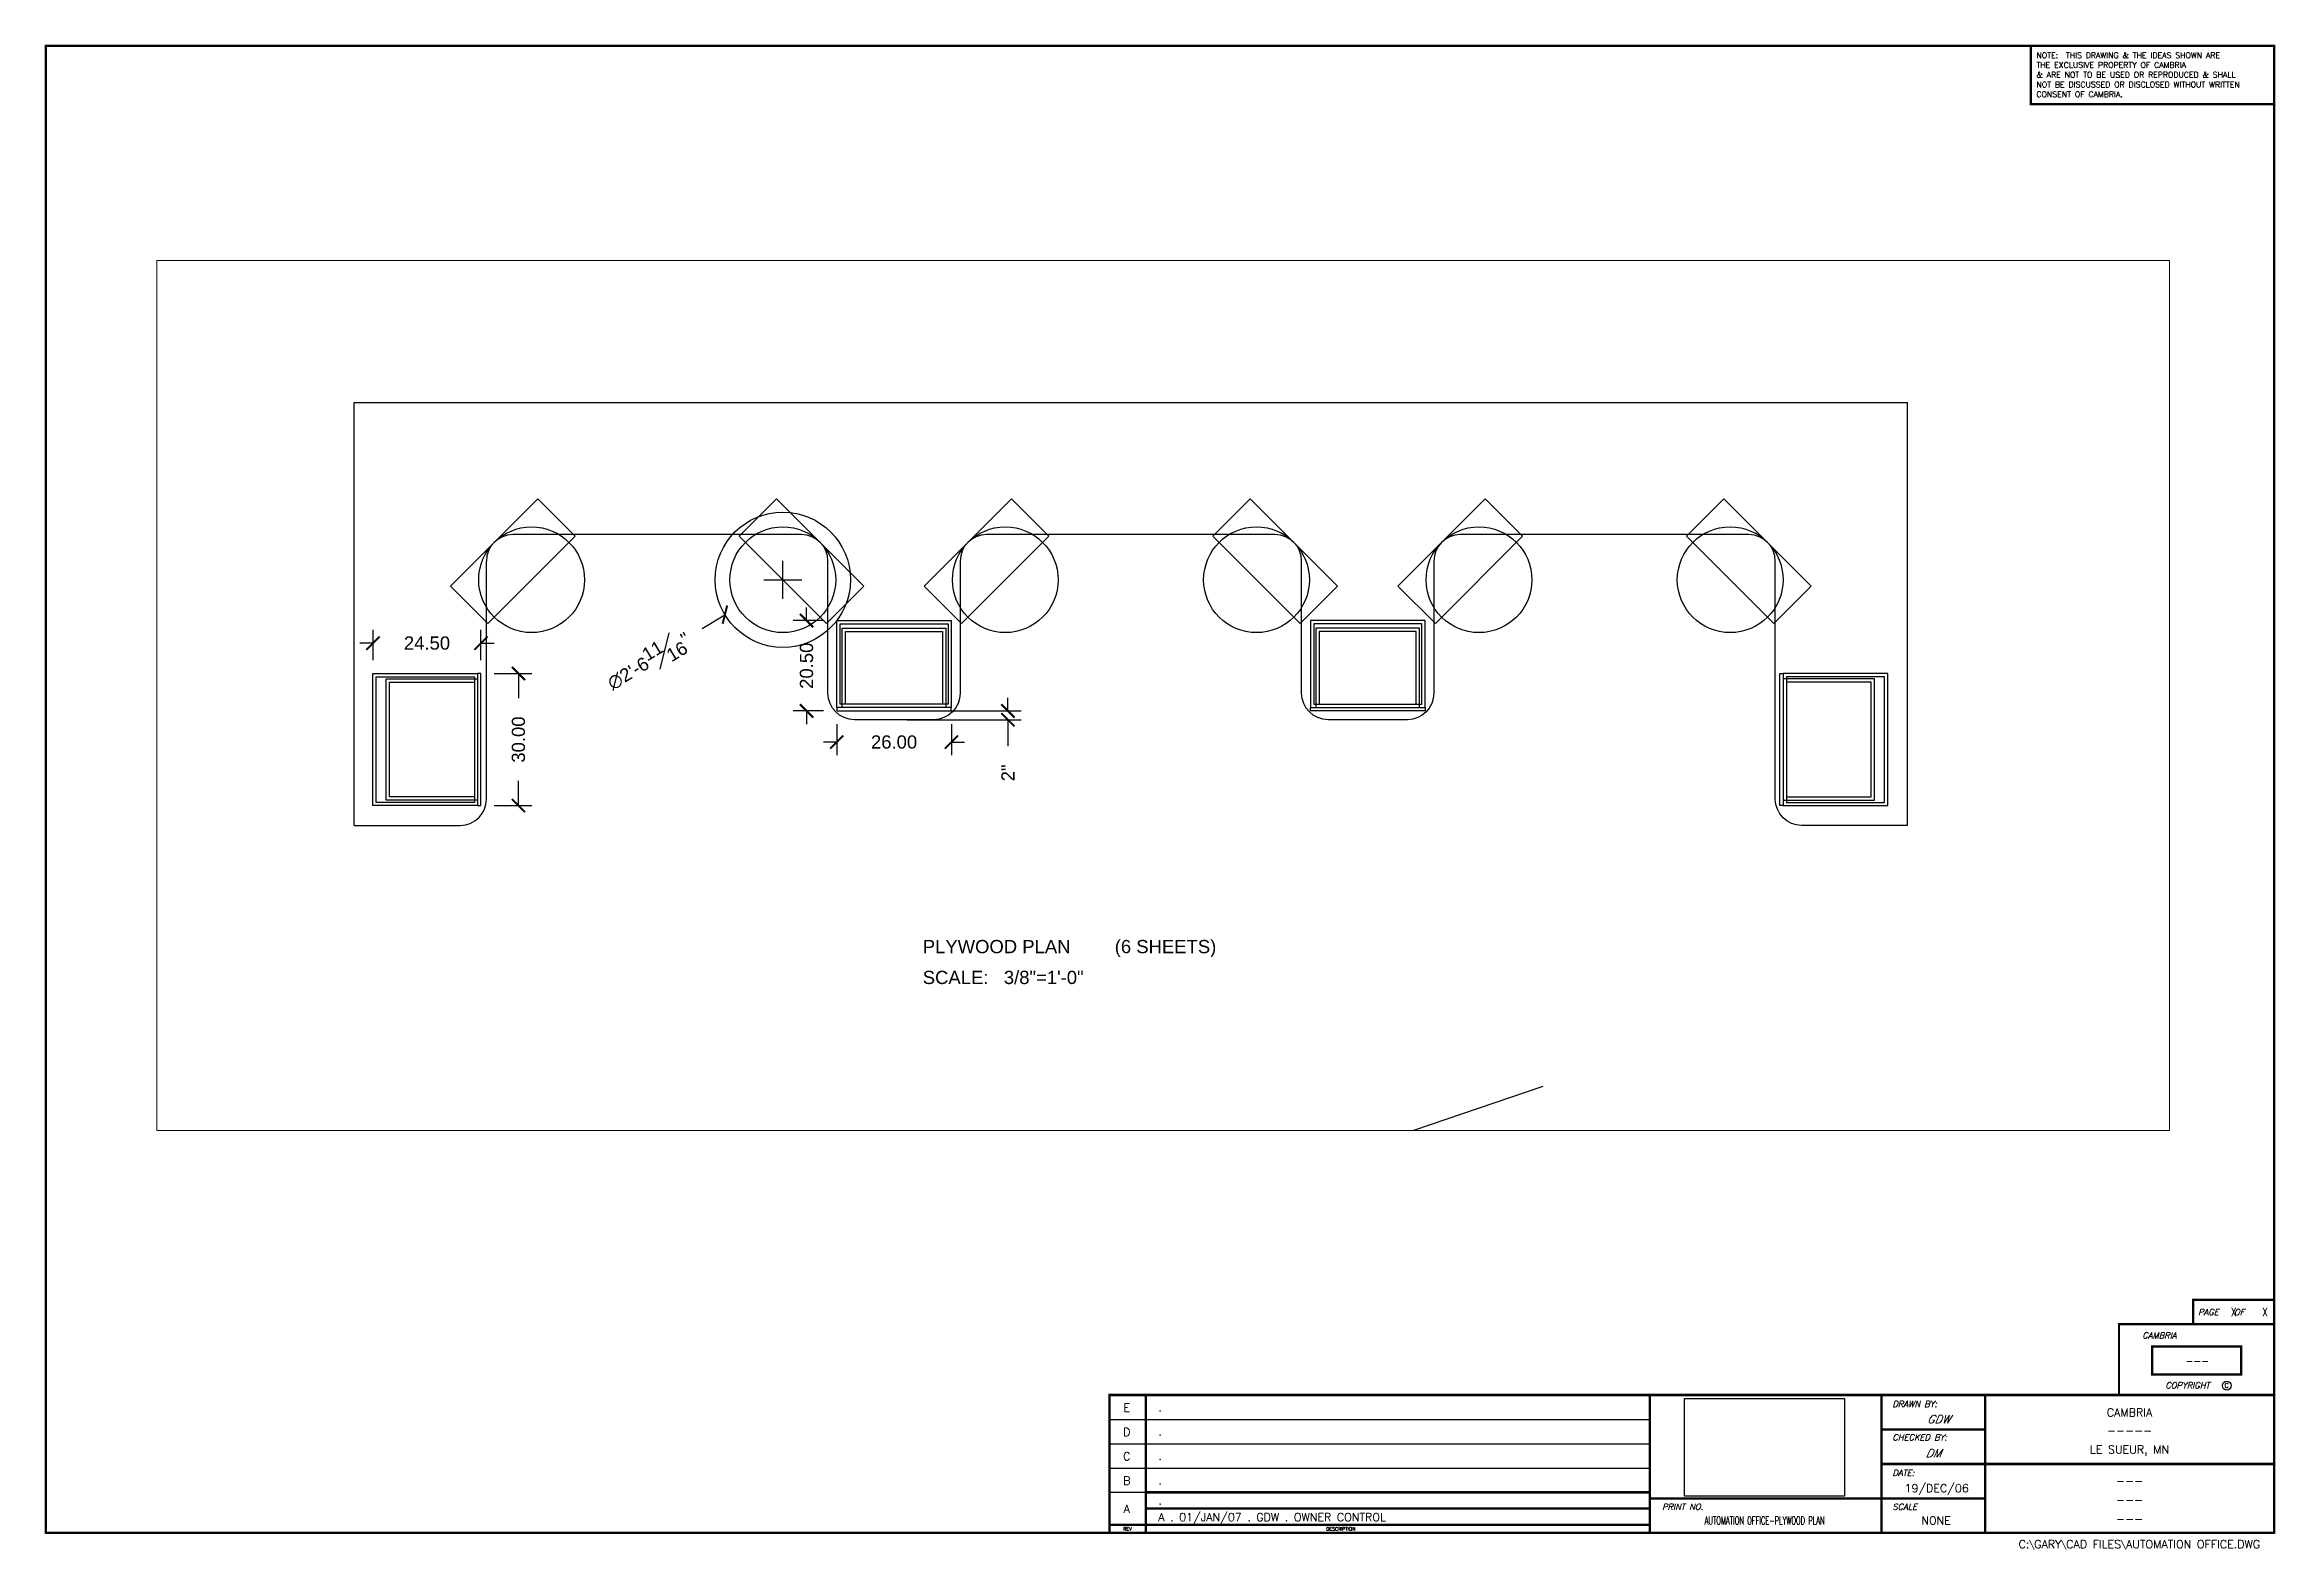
# Paper-space layout 'Plywood Plan' of a CAD drawing. Header units: inches. Extents: x 0 to 15.8, y -0.1 to 10.6.
# The model-space entities are those that its viewports show. They can reach past a viewport. Long polylines and large blocks are cut down to what shows.
import ezdxf
from ezdxf.enums import TextEntityAlignment as Align

# ---------------------------------------------------------------- set-up
doc = ezdxf.new("R2010")
doc.units = ezdxf.units.IN
doc.header["$LTSCALE"] = 0.5
doc.header["$MEASUREMENT"] = 0
doc.header["$PDMODE"] = 34
doc.linetypes.add('HIDDEN', pattern=[0.375, 0.25, -0.125])
doc.layers.get('0').update_dxf_attribs({"color": 1})
for name, color, linetype in [('Book Shelv', 111, 'Continuous'), ('Cabinets', 40, 'Continuous'), ('Cabinets_Hid', 160, 'HIDDEN'), ('Dim', 33, 'Continuous'), ('Hid', 3, 'HIDDEN'), ('Main', 9, 'Continuous'), ('Nova_Attributes', 7, 'Continuous'), ('Nova_Border', 5, 'Continuous'), ('Text', 30, 'Continuous')]:
    doc.layers.add(name, color=color, linetype=linetype)
doc.layers.add('vPorts', color=111, linetype='Continuous', plot=False)
doc.styles.add('Arial', font='ARIAL.TTF')
doc.styles.add('ITALIC', font='ITALIC.SHX')
doc.styles.add('ROMANS', font='romans.shx', dxfattribs={"width": 0.85})
doc.styles.add('SHX', font='scriptc', dxfattribs={"oblique": 10})
doc.styles.get("Standard").update_dxf_attribs({"font": 'simplex.shx'})
doc.dimstyles.get("Standard").update_dxf_attribs({"dimtxt": 0.18, "dimasz": 0.18, "dimexe": 0.0625, "dimexo": 0.0625, "dimgap": 0.09, "dimtad": 0, "dimtih": 1, "dimtoh": 1, "dimdec": 4, "dimzin": 0, "dimdsep": 46, "dimtxsty": 'Standard', "dimcen": 0.09, "dimclrt": 92, "dimadec": 0, "dimazin": 0, "dimtfac": 1, "dimtdec": 4, "dimtofl": 0, "dimtmove": 0, "dimatfit": 3, "dimfxl": 0, "dimtolj": 1, "dimtzin": 0, "dimarcsym": 0})
picture_1 = doc.add_image_def('image1.bmp', size_in_pixel=(159, 97))

psp = doc.layouts.new('Plywood Plan')

msp = doc.modelspace()

# ---------------------------------------------------------------- texts
at = {"layer": 'Text', "style": 'Arial'}
for s, p in [('PLYWOOD PLAN', (644.45096, -267.07919)), ('(6 SHEETS)', (688.0221, -267.07919)), ('SCALE:   3/8"=1\'-0"', (644.45096, -274.08291))]:
    msp.add_text(s, height=3, dxfattribs=at).set_placement(p)

# ---------------------------------------------------------------- blocks, each defined once
blk = doc.blocks.new('Cambria Title Block')
for p, q in [((65.75, 8.65), (137.57, 8.65)), ((65.75, 0.15), (65.75, 8.65)), ((67.99, 0.15), (67.99, 8.65)), ((99.07, 0.15), (99.07, 8.65)), ((113.35, 0.15), (113.35, 8.65)), ((119.75, 0.15), (119.75, 8.65)), ((65.75, 7.15), (99.07, 7.15)), ((65.75, 5.65), (99.07, 5.65)), ((113.35, 6.53), (119.75, 6.53)), ((65.75, 4.15), (99.07, 4.15)), ((113.35, 4.4), (137.57, 4.4)), ((65.75, 2.65), (99.07, 2.65)), ((67.99, 1.65), (99.07, 1.65)), ((99.07, 2.27), (119.75, 2.27)), ((65.75, 0.65), (99.07, 0.65)), ((65.75, 0.15), (137.57, 0.15))]:
    blk.add_line(p, q)
at = {"const_width": 0.15}
blk.add_lwpolyline([(137.57, 0.15), (0.15, 0.15), (0.15, 91.85), (137.57, 91.85)], close=True, dxfattribs=at)
for points, const_width in [([(122.57, 91.85), (122.57, 88.25), (137.57, 88.25)], 0.15), ([(137.57, 14.52), (132.57, 14.52), (132.57, 13.02)], 0.15), ([(137.57, 13.02), (128, 13.02), (128, 8.65)], 0.14), ([(135.53, 11.65), (130.04, 11.65), (130.04, 9.92), (135.53, 9.92), (135.53, 11.65)], 0.14), ([(137.57, 8.65), (65.75, 8.65), (65.75, 0.15)], 0.15), ([(67.99, 8.65), (67.99, 0.15)], 0.15), ([(99.07, 8.65), (99.07, 0.15)], 0.15), ([(113.35, 8.65), (113.35, 0.15)], 0.15), ([(119.75, 8.65), (119.75, 0.15)], 0.15), ([(113.35, 6.53), (119.75, 6.53)], 0.15), ([(137.57, 4.4), (113.35, 4.4)], 0.15), ([(67.99, 2.65), (99.07, 2.65)], 0.15), ([(67.99, 1.65), (99.07, 1.65)], 0.15), ([(119.75, 2.27), (99.07, 2.27)], 0.15), ([(99.07, 0.65), (65.75, 0.65)], 0.15)]:
    blk.add_lwpolyline(points, dxfattribs=dict(const_width=const_width))
blk.add_circle((134.65, 9.23), 0.274)
for s, p in [('THE EXCLUSIVE PROPERTY OF CAMBRIA', (122.91, 90.49)), ('NOTE:  THIS DRAWING & THE IDEAS SHOWN ARE', (122.91, 91.09)), ('& ARE NOT TO BE USED OR REPRODUCED & SHALL', (122.91, 89.89)), ('NOT BE DISCUSSED OR DISCLOSED WITHOUT WRITTEN', (122.91, 89.29)), ('CONSENT OF CAMBRIA.', (122.91, 88.69))]:
    blk.add_text(s, height=0.35).set_placement(p)
for s, height, style, p in [('PAGE   OF    ', 0.375, 'ITALIC', (132.88, 13.58)), ('CAMBRIA', 0.375, 'ITALIC', (129.44, 12.14)), ('DRAWN BY:', 0.375, 'ITALIC', (114.03, 7.91)), ('COPYRIGHT', 0.375, 'ITALIC', (130.86, 9.06)), ('C', 0.281, 'ROMANS', (134.51, 9.1)), ('CHECKED BY:', 0.375, 'ITALIC', (114.03, 5.85)), ('DATE:', 0.375, 'ITALIC', (114.03, 3.66)), ('PRINT NO.', 0.375, 'ITALIC', (99.82, 1.57)), ('SCALE', 0.375, 'ITALIC', (114.03, 1.57))]:
    blk.add_text(s, height=height, dxfattribs=dict(style=style)).set_placement(p)
at = {"width": 0.75}
for p in [(135.08, 13.52), (137.01, 13.52)]:
    blk.add_text('X', height=0.5, dxfattribs=at).set_placement(p, align=Align.CENTER)
for s, height, p in [('E', 0.5, (66.81, 7.62)), ('D', 0.5, (66.81, 6.12)), ('C', 0.5, (66.81, 4.62)), ('B', 0.5, (66.81, 3.12)), ('A', 0.5, (66.81, 1.38)), ('REV', 0.21, (66.86, 0.29)), ('DESCRIPTION', 0.21, (80.01, 0.29))]:
    blk.add_text(s, height=height).set_placement(p, align=Align.CENTER)
at = {"layer": 'Nova_Attributes', "style": 'ITALIC'}
blk.add_attdef('CHKD_DATE', text='', height=0.432, dxfattribs=at).set_placement((132.78, 10.53), align=Align.CENTER)
at = {"layer": 'Nova_Attributes'}
for tag, p in [('REV6', (68.76, 7.66)), ('REV5', (68.76, 6.16)), ('REV4', (68.76, 4.66)), ('REV3', (68.76, 3.16)), ('REV2', (68.76, 1.89)), ('REV1', (68.76, 0.87))]:
    blk.add_attdef(tag, p, '', height=0.5, dxfattribs=at)
at = {"layer": 'Nova_Attributes', "style": 'SHX', "oblique": 10}
for tag, p in [('DRW', (116.87, 6.91)), ('CHKD', (116.55, 4.81))]:
    blk.add_attdef(tag, text='', height=0.5, dxfattribs=at).set_placement(p, align=Align.CENTER)
at = {"layer": 'Nova_Attributes'}
for tag, p in [('CUSTOMER', (128.65, 7.32)), ('LOCATION', (128.65, 5.04)), ('PROJECT', (128.65, 6.2)), ('DRW_DATE', (116.76, 2.66)), ('DESC_1', (128.65, 3.11)), ('DESC_2', (128.65, 1.93)), ('DWG_NUM', (106.14, 0.66)), ('SCALE', (116.73, 0.66)), ('DESC_3', (128.65, 0.76))]:
    blk.add_attdef(tag, text='', height=0.5, dxfattribs=at).set_placement(p, align=Align.CENTER)
blk.add_attdef('FILE', text='', height=0.5, dxfattribs=at).set_placement((136.71, -0.8), align=Align.RIGHT)
image = blk.add_image(picture_1, insert=(101.21, 2.42), size_in_units=(9.87, 6.02))
image.dxf.flags = 7
blk = doc.blocks.new('_ArchTick')
at = {"color": 0, "linetype": 'ByBlock', "const_width": 0.15}
blk.add_lwpolyline([(-0.5, -0.5), (0.5, 0.5)], dxfattribs=at)
blk = doc.blocks.new('*D161')
at = {"layer": 'Defpoints', "color": 0}
for p in [(4.25, -81.55), (4.25, -81.55), (7.25, -81.55)]:
    blk.add_point(p, dxfattribs=at)
at = {"layer": 'Dim', "color": 0, "lineweight": -2}
for p, q in [((4.25, -81.55), (-1.75, -81.55)), ((7.25, -81.55), (10.25, -81.55))]:
    blk.add_line(p, q, dxfattribs=at)
at = {"layer": 'Dim', "color": 0, "lineweight": -2, "xscale": 3, "yscale": 3, "zscale": 3}
blk.add_blockref('_ArchTick', (4.25, -81.55), dxfattribs=at)
at = {"layer": 'Dim', "color": 0, "lineweight": -2, "xscale": 3, "yscale": 3, "zscale": 3, "rotation": 180}
blk.add_blockref('_ArchTick', (7.25, -81.55), dxfattribs=at)
at = {"layer": 'Dim', "color": 92, "insert": (-12.46, -81.55), "char_height": 3, "attachment_point": 5, "style": 'Arial'}
blk.add_mtext('\\A1;3" TYP', dxfattribs=at)
blk = doc.blocks.new('*D162')
at = {"layer": 'Defpoints', "color": 0}
for p in [(17.56, -96), (19.56, -91.5), (19.56, -96)]:
    blk.add_point(p, dxfattribs=at)
at = {"layer": 'Dim', "color": 0, "lineweight": -2}
for p, q in [((19.56, -91.5), (19.56, -88.5)), ((19.56, -96), (19.56, -102)), ((20.56, -96), (22.56, -96))]:
    blk.add_line(p, q, dxfattribs=at)
at = {"layer": 'Dim', "color": 0, "lineweight": -2, "xscale": 3, "yscale": 3, "zscale": 3}
for p, rotation in [((19.56, -91.5), 270), ((19.56, -96), 90)]:
    blk.add_blockref('_ArchTick', p, dxfattribs=dict(at, rotation=rotation))
at = {"layer": 'Dim', "color": 92, "insert": (19.56, -110.25), "char_height": 3, "attachment_point": 5, "rotation": 90, "style": 'Arial'}
blk.add_mtext('\\A1;4{\\H1.000000x;\\S1#2;}"', dxfattribs=at)
blk = doc.blocks.new('*D163')
at = {"layer": 'Defpoints', "color": 0}
for p in [(30, -90), (28, -91.5), (30, -104.22)]:
    blk.add_point(p, dxfattribs=at)
at = {"layer": 'Dim', "color": 0, "lineweight": -2}
for p, q in [((28, -94.5), (28, -107.22)), ((30, -93), (30, -107.22)), ((28, -104.22), (25, -104.22)), ((30, -104.22), (36, -104.22))]:
    blk.add_line(p, q, dxfattribs=at)
at = {"layer": 'Dim', "color": 0, "lineweight": -2, "xscale": 3, "yscale": 3, "zscale": 3}
blk.add_blockref('_ArchTick', (28, -104.22), dxfattribs=at)
at = {"layer": 'Dim', "color": 0, "lineweight": -2, "xscale": 3, "yscale": 3, "zscale": 3, "rotation": 180}
blk.add_blockref('_ArchTick', (30, -104.22), dxfattribs=at)
at = {"layer": 'Dim', "color": 92, "insert": (42.07, -104.22), "char_height": 3, "attachment_point": 5, "style": 'Arial'}
blk.add_mtext('\\A1;2"', dxfattribs=at)
blk = doc.blocks.new('*D164')
at = {"layer": 'Defpoints', "color": 0}
for p in [(95.84, -21.86), (119.45, -37.85), (115.64, -41.66)]:
    blk.add_point(p, dxfattribs=at)
at = {"layer": 'Dim', "color": 0, "lineweight": -2}
for p, q in [((97.96, -19.74), (101.77, -15.93)), ((99.65, -18.05), (103.65, -22.06)), ((119.45, -37.85), (115.44, -33.85)), ((117.76, -39.54), (121.57, -35.73))]:
    blk.add_line(p, q, dxfattribs=at)
at = {"layer": 'Dim', "color": 0, "lineweight": -2, "xscale": 3, "yscale": 3, "zscale": 3}
for p, rotation in [((99.65, -18.05), 135.0000000000002), ((119.45, -37.85), 315.0000000000002)]:
    blk.add_blockref('_ArchTick', p, dxfattribs=dict(at, rotation=rotation))
at = {"layer": 'Dim', "color": 92, "insert": (109.55, -27.95), "char_height": 3, "attachment_point": 5, "rotation": 315, "style": 'Arial'}
blk.add_mtext('\\A1;2\'-4"', dxfattribs=at)
blk = doc.blocks.new('*D165')
at = {"layer": 'Defpoints', "color": 0}
for p in [(85.44, -38.14), (97.26, -40.24)]:
    blk.add_point(p, dxfattribs=at)
at = {"layer": 'Dim', "color": 0, "lineweight": -2}
for p, q in [((79.54, -37.09), (85.44, -38.14)), ((92.94, -40.24), (101.58, -40.24)), ((97.26, -44.56), (97.26, -35.92))]:
    blk.add_line(p, q, dxfattribs=at)
at = {"layer": 'Dim', "color": 0, "lineweight": -2, "xscale": 3, "yscale": 3, "zscale": 3, "rotation": 349.9126041629724}
blk.add_blockref('_ArchTick', (85.44, -38.14), dxfattribs=at)
at = {"layer": 'Dim', "color": 92, "insert": (72.51, -35.84), "char_height": 3, "attachment_point": 5, "rotation": 349.9126, "style": 'Arial'}
blk.add_mtext("\\A1;R1'", dxfattribs=at)
blk = doc.blocks.new('*D140')
at = {"layer": 'Defpoints', "color": 0}
for p in [(352.5, -0.5), (351.75, -48.25), (364.71, -48.25)]:
    blk.add_point(p, dxfattribs=at)
at = {"layer": 'Dim', "color": 0, "lineweight": -2}
for p, q in [((355.5, -0.5), (367.71, -0.5)), ((364.71, -0.5), (364.71, -12.28)), ((364.71, -48.25), (364.71, -36.47)), ((354.75, -48.25), (367.71, -48.25))]:
    blk.add_line(p, q, dxfattribs=at)
at = {"layer": 'Dim', "color": 0, "lineweight": -2, "xscale": 3, "yscale": 3, "zscale": 3}
for p, rotation in [((364.71, -0.5), 90), ((364.71, -48.25), 270)]:
    blk.add_blockref('_ArchTick', p, dxfattribs=dict(at, rotation=rotation))
at = {"layer": 'Dim', "color": 92, "insert": (364.71, -24.37), "char_height": 3, "attachment_point": 5, "rotation": 90, "style": 'Arial'}
blk.add_mtext('\\A1;3\'-11{\\H1.000000x;\\S3#4;}"', dxfattribs=at)
blk = doc.blocks.new('*D144')
at = {"layer": 'Defpoints', "color": 0}
for p in [(222, 19.33), (130.25, 0), (222, 0)]:
    blk.add_point(p, dxfattribs=at)
at = {"layer": 'Dim', "color": 0, "lineweight": -2}
for p, q in [((130.25, 3), (130.25, 22.33)), ((222, 3), (222, 22.33)), ((130.25, 19.33), (165.21, 19.33)), ((222, 19.33), (187.04, 19.33))]:
    blk.add_line(p, q, dxfattribs=at)
at = {"layer": 'Dim', "color": 0, "lineweight": -2, "xscale": 3, "yscale": 3, "zscale": 3, "rotation": 180}
blk.add_blockref('_ArchTick', (130.25, 19.33), dxfattribs=at)
at = {"layer": 'Dim', "color": 0, "lineweight": -2, "xscale": 3, "yscale": 3, "zscale": 3}
blk.add_blockref('_ArchTick', (222, 19.33), dxfattribs=at)
at = {"layer": 'Dim', "color": 92, "insert": (176.13, 19.33), "char_height": 3, "attachment_point": 5, "style": 'Arial'}
blk.add_mtext('\\A1;7\'-7{\\H1.000000x;\\S3#4;}"', dxfattribs=at)
blk = doc.blocks.new('*D145')
at = {"layer": 'Defpoints', "color": 0}
for p in [(130.25, 0), (140.29, 0), (130.25, -13)]:
    blk.add_point(p, dxfattribs=at)
at = {"layer": 'Dim', "color": 0, "lineweight": -2}
for p, q in [((140.29, 0), (140.29, 3)), ((133.25, 0), (143.29, 0)), ((140.29, -13), (140.29, 0)), ((133.25, -13), (143.29, -13))]:
    blk.add_line(p, q, dxfattribs=at)
at = {"layer": 'Dim', "color": 0, "lineweight": -2, "xscale": 3, "yscale": 3, "zscale": 3}
for p, rotation in [((140.29, 0), 90), ((140.29, -13), 270)]:
    blk.add_blockref('_ArchTick', p, dxfattribs=dict(at, rotation=rotation))
at = {"layer": 'Dim', "color": 92, "insert": (140.29, 11.17), "char_height": 3, "attachment_point": 5, "rotation": 90, "style": 'Arial'}
blk.add_mtext('\\A1;1\'-1"', dxfattribs=at)
blk = doc.blocks.new('*D146')
at = {"layer": 'Defpoints', "color": 0}
for p in [(338.75, -0.5), (333.36, -48.19), (338.75, -48.19)]:
    blk.add_point(p, dxfattribs=at)
at = {"layer": 'Dim', "color": 0, "lineweight": -2}
for p, q in [((335.75, -0.5), (330.36, -0.5)), ((333.36, -0.5), (333.36, -10.55)), ((333.36, -48.19), (333.36, -38.14)), ((335.75, -48.19), (330.36, -48.19))]:
    blk.add_line(p, q, dxfattribs=at)
at = {"layer": 'Dim', "color": 0, "lineweight": -2, "xscale": 3, "yscale": 3, "zscale": 3}
for p, rotation in [((333.36, -0.5), 90), ((333.36, -48.19), 270)]:
    blk.add_blockref('_ArchTick', p, dxfattribs=dict(at, rotation=rotation))
at = {"layer": 'Dim', "color": 92, "insert": (333.36, -24.34), "char_height": 3, "attachment_point": 5, "rotation": 90, "style": 'Arial'}
blk.add_mtext('\\A1;3\'-11{\\H1.000000x;\\S11#16;}"', dxfattribs=at)
blk = doc.blocks.new('*D147')
at = {"layer": 'Defpoints', "color": 0}
for p in [(176.19, -13.75), (222, -13.75), (176.19, -17.91)]:
    blk.add_point(p, dxfattribs=at)
at = {"layer": 'Dim', "color": 0, "lineweight": -2}
for p, q in [((176.19, -16.75), (176.19, -20.91)), ((176.19, -17.91), (186.17, -17.91)), ((222, -17.91), (212.01, -17.91)), ((222, -16.75), (222, -20.91))]:
    blk.add_line(p, q, dxfattribs=at)
at = {"layer": 'Dim', "color": 0, "lineweight": -2, "xscale": 3, "yscale": 3, "zscale": 3, "rotation": 180}
blk.add_blockref('_ArchTick', (176.19, -17.91), dxfattribs=at)
at = {"layer": 'Dim', "color": 0, "lineweight": -2, "xscale": 3, "yscale": 3, "zscale": 3}
blk.add_blockref('_ArchTick', (222, -17.91), dxfattribs=at)
at = {"layer": 'Dim', "color": 92, "insert": (199.09, -17.91), "char_height": 3, "attachment_point": 5, "style": 'Arial'}
blk.add_mtext('\\A1;3\'-9{\\H1.000000x;\\S13#16;}"', dxfattribs=at)
blk = doc.blocks.new('*D141')
at = {"layer": 'Defpoints', "color": 0}
for p in [(352.5, -0.5), (352.5, -96), (372.95, -96)]:
    blk.add_point(p, dxfattribs=at)
at = {"layer": 'Dim', "color": 0, "lineweight": -2}
for p, q in [((355.5, -0.5), (375.95, -0.5)), ((372.95, -0.5), (372.95, -36.64)), ((372.95, -96), (372.95, -59.86)), ((355.5, -96), (375.95, -96))]:
    blk.add_line(p, q, dxfattribs=at)
at = {"layer": 'Dim', "color": 0, "lineweight": -2, "xscale": 3, "yscale": 3, "zscale": 3}
for p, rotation in [((372.95, -0.5), 90), ((372.95, -96), 270)]:
    blk.add_blockref('_ArchTick', p, dxfattribs=dict(at, rotation=rotation))
at = {"layer": 'Dim', "color": 92, "insert": (372.95, -48.25), "char_height": 3, "attachment_point": 5, "rotation": 90, "style": 'Arial'}
blk.add_mtext('\\A1;7\'-11{\\H1.000000x;\\S1#2;}"', dxfattribs=at)
blk = doc.blocks.new('*D142')
at = {"layer": 'Defpoints', "color": 0}
for p in [(222, 11.31), (222, 0), (176.12, -0.75)]:
    blk.add_point(p, dxfattribs=at)
at = {"layer": 'Dim', "color": 0, "lineweight": -2}
for p, q in [((176.12, 2.25), (176.12, 14.31)), ((176.12, 11.31), (188.2, 11.31)), ((222, 11.31), (209.93, 11.31)), ((222, 3), (222, 14.31))]:
    blk.add_line(p, q, dxfattribs=at)
at = {"layer": 'Dim', "color": 0, "lineweight": -2, "xscale": 3, "yscale": 3, "zscale": 3, "rotation": 180}
blk.add_blockref('_ArchTick', (176.12, 11.31), dxfattribs=at)
at = {"layer": 'Dim', "color": 0, "lineweight": -2, "xscale": 3, "yscale": 3, "zscale": 3}
blk.add_blockref('_ArchTick', (222, 11.31), dxfattribs=at)
at = {"layer": 'Dim', "color": 92, "insert": (199.06, 11.31), "char_height": 3, "attachment_point": 5, "style": 'Arial'}
blk.add_mtext('\\A1;3\'-9{\\H1.000000x;\\S7#8;}"', dxfattribs=at)
blk = doc.blocks.new('*D143')
at = {"layer": 'Defpoints', "color": 0}
for p in [(345.69, 0), (345.69, 0), (345.69, -0.5)]:
    blk.add_point(p, dxfattribs=at)
at = {"layer": 'Dim', "color": 0, "lineweight": -2}
for p, q in [((345.69, 0), (345.69, 6)), ((345.69, -0.5), (345.69, -3.5))]:
    blk.add_line(p, q, dxfattribs=at)
at = {"layer": 'Dim', "color": 0, "lineweight": -2, "xscale": 3, "yscale": 3, "zscale": 3}
for p, rotation in [((345.69, 0), 270), ((345.69, -0.5), 90)]:
    blk.add_blockref('_ArchTick', p, dxfattribs=dict(at, rotation=rotation))
at = {"layer": 'Dim', "color": 92, "insert": (345.69, 13.11), "char_height": 3, "attachment_point": 5, "rotation": 90, "style": 'Arial'}
blk.add_mtext('\\A1;{\\H1.000000x;\\S1#2;}"', dxfattribs=at)
blk = doc.blocks.new('*D137')
at = {"layer": 'Defpoints', "color": 0}
for p in [(0, -0.5), (-12.21, -48.25), (0.75, -48.25)]:
    blk.add_point(p, dxfattribs=at)
at = {"layer": 'Dim', "color": 0, "lineweight": -2}
for p, q in [((-3, -0.5), (-15.21, -0.5)), ((-12.21, -0.5), (-12.21, -12.28)), ((-12.21, -48.25), (-12.21, -36.47)), ((-2.25, -48.25), (-15.21, -48.25))]:
    blk.add_line(p, q, dxfattribs=at)
at = {"layer": 'Dim', "color": 0, "lineweight": -2, "xscale": 3, "yscale": 3, "zscale": 3}
for p, rotation in [((-12.21, -0.5), 90), ((-12.21, -48.25), 270)]:
    blk.add_blockref('_ArchTick', p, dxfattribs=dict(at, rotation=rotation))
at = {"layer": 'Dim', "color": 92, "insert": (-12.21, -24.38), "char_height": 3, "attachment_point": 5, "rotation": 90, "style": 'Arial'}
blk.add_mtext('\\A1;3\'-11{\\H1.000000x;\\S3#4;}"', dxfattribs=at)
blk = doc.blocks.new('*D148')
at = {"layer": 'Defpoints', "color": 0}
for p in [(13.75, -0.5), (13.75, -48.19), (19.14, -48.19)]:
    blk.add_point(p, dxfattribs=at)
at = {"layer": 'Dim', "color": 0, "lineweight": -2}
for p, q in [((16.75, -0.5), (22.14, -0.5)), ((19.14, -0.5), (19.14, -10.55)), ((19.14, -48.19), (19.14, -38.14)), ((16.75, -48.19), (22.14, -48.19))]:
    blk.add_line(p, q, dxfattribs=at)
at = {"layer": 'Dim', "color": 0, "lineweight": -2, "xscale": 3, "yscale": 3, "zscale": 3}
for p, rotation in [((19.14, -0.5), 90), ((19.14, -48.19), 270)]:
    blk.add_blockref('_ArchTick', p, dxfattribs=dict(at, rotation=rotation))
at = {"layer": 'Dim', "color": 92, "insert": (19.14, -24.34), "char_height": 3, "attachment_point": 5, "rotation": 90, "style": 'Arial'}
blk.add_mtext('\\A1;3\'-11{\\H1.000000x;\\S11#16;}"', dxfattribs=at)
blk = doc.blocks.new('*D138')
at = {"layer": 'Defpoints', "color": 0}
for p in [(0, -0.5), (-30.81, -96), (0, -96)]:
    blk.add_point(p, dxfattribs=at)
at = {"layer": 'Dim', "color": 0, "lineweight": -2}
for p, q in [((-3, -0.5), (-33.81, -0.5)), ((-30.81, -0.5), (-30.81, -36.64)), ((-30.81, -96), (-30.81, -59.86)), ((-3, -96), (-33.81, -96))]:
    blk.add_line(p, q, dxfattribs=at)
at = {"layer": 'Dim', "color": 0, "lineweight": -2, "xscale": 3, "yscale": 3, "zscale": 3}
for p, rotation in [((-30.81, -0.5), 90), ((-30.81, -96), 270)]:
    blk.add_blockref('_ArchTick', p, dxfattribs=dict(at, rotation=rotation))
at = {"layer": 'Dim', "color": 92, "insert": (-30.81, -48.25), "char_height": 3, "attachment_point": 5, "rotation": 90, "style": 'Arial'}
blk.add_mtext('\\A1;7\'-11{\\H1.000000x;\\S1#2;}"', dxfattribs=at)
blk = doc.blocks.new('*D139')
at = {"layer": 'Defpoints', "color": 0}
for p in [(6.56, 0), (6.56, 0), (6.56, -0.5)]:
    blk.add_point(p, dxfattribs=at)
at = {"layer": 'Dim', "color": 0, "lineweight": -2}
for p, q in [((6.56, 0), (6.56, 6)), ((6.56, -0.5), (6.56, -3.5))]:
    blk.add_line(p, q, dxfattribs=at)
at = {"layer": 'Dim', "color": 0, "lineweight": -2, "xscale": 3, "yscale": 3, "zscale": 3}
for p, rotation in [((6.56, 0), 270), ((6.56, -0.5), 90)]:
    blk.add_blockref('_ArchTick', p, dxfattribs=dict(at, rotation=rotation))
at = {"layer": 'Dim', "color": 92, "insert": (6.56, 13.11), "char_height": 3, "attachment_point": 5, "rotation": 90, "style": 'Arial'}
blk.add_mtext('\\A1;{\\H1.000000x;\\S1#2;}"', dxfattribs=at)
blk = doc.blocks.new('*D150')
at = {"color": 0, "lineweight": -2}
for p, q in [((547.19, -203.6), (555.7, -203.6)), ((552.7, -203.6), (552.7, -209.22)), ((552.7, -233.6), (552.7, -227.97)), ((547.19, -233.6), (555.7, -233.6))]:
    blk.add_line(p, q, dxfattribs=at)
at = {"layer": 'Defpoints', "color": 0}
for p in [(544.19, -203.6), (544.19, -233.6), (552.7, -233.6)]:
    blk.add_point(p, dxfattribs=at)
at = {"color": 0, "lineweight": -2, "xscale": 3, "yscale": 3, "zscale": 3}
for p, rotation in [((552.7, -203.6), 90), ((552.7, -233.6), 270)]:
    blk.add_blockref('_ArchTick', p, dxfattribs=dict(at, rotation=rotation))
at = {"color": 92, "insert": (552.7, -218.6), "char_height": 3, "attachment_point": 5, "rotation": 90, "style": 'Arial'}
blk.add_mtext('\\A1;30.00', dxfattribs=at)
blk = doc.blocks.new('*D151')
at = {"color": 0, "lineweight": -2}
for p, q in [((519.69, -196.72), (516.69, -196.72)), ((519.69, -200.6), (519.69, -193.72)), ((544.19, -200.6), (544.19, -193.72)), ((544.19, -196.72), (547.19, -196.72))]:
    blk.add_line(p, q, dxfattribs=at)
at = {"layer": 'Defpoints', "color": 0}
for p in [(519.69, -196.72), (519.69, -203.6), (544.19, -203.6)]:
    blk.add_point(p, dxfattribs=at)
at = {"color": 0, "lineweight": -2, "xscale": 3, "yscale": 3, "zscale": 3}
blk.add_blockref('_ArchTick', (519.69, -196.72), dxfattribs=at)
at = {"color": 0, "lineweight": -2, "xscale": 3, "yscale": 3, "zscale": 3, "rotation": 180}
blk.add_blockref('_ArchTick', (544.19, -196.72), dxfattribs=at)
at = {"color": 92, "insert": (531.94, -196.72), "char_height": 3, "attachment_point": 5, "style": 'Arial'}
blk.add_mtext('\\A1;24.50', dxfattribs=at)
blk = doc.blocks.new('*D152')
at = {"color": 0, "lineweight": -2}
for p, q in [((624.94, -215.1), (624.94, -222.17)), ((650.94, -215.1), (650.94, -222.17)), ((624.94, -219.17), (621.94, -219.17)), ((650.94, -219.17), (653.94, -219.17))]:
    blk.add_line(p, q, dxfattribs=at)
at = {"layer": 'Defpoints', "color": 0}
for p in [(624.94, -212.1), (650.94, -212.1), (624.94, -219.17)]:
    blk.add_point(p, dxfattribs=at)
at = {"color": 0, "lineweight": -2, "xscale": 3, "yscale": 3, "zscale": 3}
blk.add_blockref('_ArchTick', (624.94, -219.17), dxfattribs=at)
at = {"color": 0, "lineweight": -2, "xscale": 3, "yscale": 3, "zscale": 3, "rotation": 180}
blk.add_blockref('_ArchTick', (650.94, -219.17), dxfattribs=at)
at = {"color": 92, "insert": (637.94, -219.17), "char_height": 3, "attachment_point": 5, "style": 'Arial'}
blk.add_mtext('\\A1;26.00', dxfattribs=at)
blk = doc.blocks.new('*D153')
at = {"color": 0, "lineweight": -2}
for p, q in [((621.94, -191.6), (615.08, -191.6)), ((618.08, -191.6), (618.08, -188.6)), ((621.94, -212.1), (615.08, -212.1)), ((618.08, -212.1), (618.08, -215.1))]:
    blk.add_line(p, q, dxfattribs=at)
at = {"layer": 'Defpoints', "color": 0}
for p in [(624.94, -191.6), (618.08, -212.1), (624.94, -212.1)]:
    blk.add_point(p, dxfattribs=at)
at = {"color": 0, "lineweight": -2, "xscale": 3, "yscale": 3, "zscale": 3}
for p, rotation in [((618.08, -191.6), 270), ((618.08, -212.1), 90)]:
    blk.add_blockref('_ArchTick', p, dxfattribs=dict(at, rotation=rotation))
at = {"color": 92, "insert": (618.08, -201.85), "char_height": 3, "attachment_point": 5, "rotation": 90, "style": 'Arial'}
blk.add_mtext('\\A1;20.50', dxfattribs=at)
blk = doc.blocks.new('*D159')
at = {"color": 0, "lineweight": -2}
for p, q in [((612.69, -186.66), (612.69, -178.02)), ((608.37, -182.34), (617.01, -182.34)), ((594.42, -193.37), (599.55, -190.27))]:
    blk.add_line(p, q, dxfattribs=at)
at = {"layer": 'Defpoints', "color": 0}
for p in [(625.83, -174.41), (599.55, -190.27)]:
    blk.add_point(p, dxfattribs=at)
at = {"color": 0, "lineweight": -2, "xscale": 3, "yscale": 3, "zscale": 3, "rotation": 31.12090892423664}
blk.add_blockref('_ArchTick', (599.55, -190.27), dxfattribs=at)
at = {"color": 92, "insert": (582.21, -200.75), "char_height": 3, "attachment_point": 5, "rotation": 31.1209, "style": 'Arial'}
blk.add_mtext('\\A1;∅2\'-6{\\H1.000000x;\\S11#16;}"', dxfattribs=at)
blk = doc.blocks.new('*D167')
at = {"color": 0, "lineweight": -2}
for p, q in [((640.94, -212.1), (666.79, -212.1)), ((663.79, -212.1), (663.79, -209.1)), ((640.94, -214.1), (666.79, -214.1)), ((663.79, -214.1), (663.79, -220.1))]:
    blk.add_line(p, q, dxfattribs=at)
at = {"layer": 'Defpoints', "color": 0}
for p in [(637.94, -212.1), (637.94, -214.1), (663.79, -214.1)]:
    blk.add_point(p, dxfattribs=at)
at = {"color": 0, "lineweight": -2, "xscale": 3, "yscale": 3, "zscale": 3}
for p, rotation in [((663.79, -212.1), 270), ((663.79, -214.1), 90)]:
    blk.add_blockref('_ArchTick', p, dxfattribs=dict(at, rotation=rotation))
at = {"color": 92, "insert": (663.79, -226.17), "char_height": 3, "attachment_point": 5, "rotation": 90, "style": 'Arial'}
blk.add_mtext('\\A1;2"', dxfattribs=at)
blk = doc.blocks.new('A$C21181C39')
at = {"color": 3}
for points in [[(28.75, -61.5), (28, -61.5), (28, -91.5), (28.75, -91.5)], [(323.5, -61.5), (324.25, -61.5), (324.25, -91.5), (323.5, -91.5)], [(109.5, -70), (135.5, -70), (135.5, -69.25), (109.5, -69.25)], [(243, -70), (217, -70), (217, -69.25), (243, -69.25)]]:
    blk.add_lwpolyline(points, close=True, dxfattribs=at)
at = {"layer": 'Cabinets'}
for points in [[(135.5, -49.5), (135.5, -69.25), (109.5, -69.25), (109.5, -49.5)], [(134.75, -50.25), (134.75, -68.5), (110.25, -68.5), (110.25, -50.25)], [(217, -49.5), (217, -69.25), (243, -69.25), (243, -49.5)], [(217.75, -50.25), (217.75, -68.5), (242.25, -68.5), (242.25, -50.25)], [(4.25, -61.5), (28, -61.5), (28, -91.5), (4.25, -91.5)], [(5, -62.25), (27.25, -62.25), (27.25, -90.75), (5, -90.75)], [(348, -61.5), (324.25, -61.5), (324.25, -91.5), (348, -91.5)], [(347.25, -62.25), (325, -62.25), (325, -90.75), (347.25, -90.75)]]:
    blk.add_lwpolyline(points, close=True, dxfattribs=at)
at = {"layer": 'Cabinets_Hid'}
for points in [[(134.25, -51.25), (134.25, -69.25), (110.75, -69.25), (110.75, -51.25)], [(133.5, -52), (133.5, -68.5), (111.5, -68.5), (111.5, -52)], [(218.25, -51.25), (218.25, -69.25), (241.75, -69.25), (241.75, -51.25)], [(219, -52), (219, -68.5), (241, -68.5), (241, -52)], [(7.25, -62.75), (28, -62.75), (28, -90.25), (7.25, -90.25)], [(8, -63.5), (27.25, -63.5), (27.25, -89.5), (8, -89.5)], [(345, -62.75), (324.25, -62.75), (324.25, -90.25), (345, -90.25)], [(344.25, -63.5), (325, -63.5), (325, -89.5), (344.25, -89.5)]]:
    blk.add_lwpolyline(points, close=True, dxfattribs=at)
at = {"layer": 'Hid'}
for p, q in [((21.85786, -41.65685), (41.65685, -21.85786)), ((41.65685, -21.85786), (50.14214, -30.34315)), ((95.84315, -21.85786), (87.35786, -30.34315)), ((115.64214, -41.65685), (95.84315, -21.85786)), ((129.35786, -41.65685), (149.15685, -21.85786)), ((149.15685, -21.85786), (157.64214, -30.34315)), ((203.34315, -21.85786), (194.85786, -30.34315)), ((223.14214, -41.65685), (203.34315, -21.85786)), ((236.85786, -41.65685), (256.65685, -21.85786)), ((256.65685, -21.85786), (265.14214, -30.34315)), ((310.84315, -21.85786), (302.35786, -30.34315)), ((330.64214, -41.65685), (310.84315, -21.85786)), ((30.34315, -50.14214), (50.14214, -30.34315)), ((107.15685, -50.14214), (87.35786, -30.34315)), ((137.84315, -50.14214), (157.64214, -30.34315)), ((214.65685, -50.14214), (194.85786, -30.34315)), ((245.34315, -50.14214), (265.14214, -30.34315)), ((322.15685, -50.14214), (302.35786, -30.34315)), ((21.85786, -41.65685), (30.34315, -50.14214)), ((115.64214, -41.65685), (107.15685, -50.14214)), ((129.35786, -41.65685), (137.84315, -50.14214)), ((223.14214, -41.65685), (214.65685, -50.14214)), ((236.85786, -41.65685), (245.34315, -50.14214)), ((330.64214, -41.65685), (322.15685, -50.14214))]:
    blk.add_line(p, q, dxfattribs=at)
for centre in [(40.24264, -40.24264), (97.25736, -40.24264), (147.74264, -40.24264), (204.75736, -40.24264), (255.24264, -40.24264), (312.25736, -40.24264)]:
    blk.add_circle(centre, 12, dxfattribs=at)
at = {"layer": 'Main'}
for p, q in [((0, -96), (0, 0)), ((0, 0), (352.5, 0)), ((352.5, -96), (352.5, 0)), ((30, -90), (30, -36)), ((0, -96), (24, -96))]:
    blk.add_line(p, q, dxfattribs=at)
blk.add_lwpolyline([(352.5, -96), (328.5, -96, -0.414213562), (322.5, -90), (322.5, -36, 0.414213562), (316.5, -30), (251, -30, 0.414213562), (245, -36), (245, -66, -0.414213562), (239, -72), (221, -72, -0.414213562), (215, -66), (215, -36, 0.414213562), (209, -30), (143.5, -30, 0.414213562), (137.5, -36), (137.5, -66, -0.414213562), (131.5, -72), (113.5, -72, -0.414213562), (107.5, -66), (107.5, -36, 0.414213562), (101.5, -30), (36, -30)], format="xyb", dxfattribs=at)
for centre, start, end in [((36, -36), 90, 180), ((24, -90), 270, 0)]:
    blk.add_arc(centre, 6, start, end, dxfattribs=at)
at = {"layer": 'Dim'}
dim = blk.add_aligned_dim(p1=(95.84315, -21.85786), p2=(115.64214, -41.65685), distance=5.37852, dimstyle='Standard', override={"dimscale": 48, "dimtxt": 0.0625, "dimasz": 0.0625, "dimtih": 0, "dimtoh": 0, "dimlunit": 4, "dimtxsty": 'Arial', "dimblk": 'ArchTick', "dimazin": 1, "dimfrac": 1}, dxfattribs=at)
dim.commit()
dim.dimension.update_dxf_attribs({"geometry": '*D164', "text_midpoint": (109.54583, -27.95417)})
dim = blk.add_radius_dim(center=(97.25736, -40.24264), mpoint=(85.44286, -38.14084), dimstyle='Standard', override={"dimscale": 48, "dimtxt": 0.0625, "dimasz": 0.0625, "dimtih": 0, "dimtoh": 0, "dimlunit": 4, "dimtxsty": 'Arial', "dimblk": 'ArchTick', "dimazin": 1, "dimfrac": 1}, dxfattribs=at)
dim.commit()
dim.dimension.update_dxf_attribs({"geometry": '*D165', "text_midpoint": (72.51009, -35.8401)})
dim = blk.add_linear_dim(base=(4.25, -81.54716), p1=(7.25, -81.54716), p2=(4.25, -81.54716), text='<> TYP', dimstyle='Standard', override={"dimscale": 48, "dimtxt": 0.0625, "dimasz": 0.0625, "dimtih": 0, "dimtoh": 0, "dimlunit": 4, "dimtxsty": 'Arial', "dimblk": 'ArchTick', "dimazin": 1, "dimfrac": 1}, dxfattribs=at)
dim.commit()
dim.dimension.update_dxf_attribs({"geometry": '*D161', "text_midpoint": (-12.45779, -81.54716)})
dim = blk.add_linear_dim(base=(19.55588, -96), p1=(19.55588, -91.5), p2=(17.55588, -96), angle=90, dimstyle='Standard', override={"dimscale": 48, "dimtxt": 0.0625, "dimasz": 0.0625, "dimtih": 0, "dimtoh": 0, "dimlunit": 4, "dimtxsty": 'Arial', "dimblk": 'ArchTick', "dimazin": 1, "dimfrac": 1}, dxfattribs=at)
dim.commit()
dim.dimension.update_dxf_attribs({"geometry": '*D162', "text_midpoint": (19.55588, -110.25076)})
dim = blk.add_linear_dim(base=(30, -104.22357), p1=(28, -91.5), p2=(30, -90), dimstyle='Standard', override={"dimscale": 48, "dimtxt": 0.0625, "dimasz": 0.0625, "dimtih": 0, "dimtoh": 0, "dimlunit": 4, "dimtxsty": 'Arial', "dimblk": 'ArchTick', "dimazin": 1, "dimfrac": 1}, dxfattribs=at)
dim.commit()
dim.dimension.update_dxf_attribs({"geometry": '*D163', "text_midpoint": (42.06966, -104.22357)})
blk = doc.blocks.new('A$C1B980FA5')
at = {"layer": 'Book Shelv'}
for points in [[(130.25, -13), (130.25, 0), (222, 0), (222, -13)], [(13, -0.5), (0, -0.5), (0, -96), (13, -96)], [(12.25, -1.25), (0.75, -1.25), (0.75, -95.25), (12.25, -95.25)], [(13.75, -0.5), (13.75, -48.1875), (13, -48.1875), (13, -0.5)], [(131, -12.25), (131, -0.75), (221.25, -0.75), (221.25, -12.25)], [(338.75, -0.5), (338.75, -48.1875), (339.5, -48.1875), (339.5, -0.5)], [(339.5, -0.5), (352.5, -0.5), (352.5, -96), (339.5, -96)], [(340.25, -1.25), (351.75, -1.25), (351.75, -95.25), (340.25, -95.25)], [(130.25, -13.75), (176.0625, -13.75), (176.0625, -13), (130.25, -13)], [(222, -13.75), (176.1875, -13.75), (176.1875, -13), (222, -13)], [(12.25, -48.625), (0.75, -48.625), (0.75, -47.875), (12.25, -47.875)], [(13.75, -96), (13.75, -48.3125), (13, -48.3125), (13, -96)], [(338.75, -96), (338.75, -48.3125), (339.5, -48.3125), (339.5, -96)], [(340.25, -48.625), (351.75, -48.625), (351.75, -47.875), (340.25, -47.875)]]:
    blk.add_lwpolyline(points, close=True, dxfattribs=at)
blk.add_lwpolyline([(176.5, -12.25), (176.5, -0.75), (175.75, -0.75), (175.75, -12.25), (176.5, -12.25)], dxfattribs=at)
at = {"layer": 'Dim'}
for base, p1, p2, picture, middle in [((222, 19.33018), (130.25, 0), (222, 0), '*D144', (176.125, 19.33018)), ((222, 11.30929), (176.125, -0.75), (222, 0), '*D142', (199.0625, 11.30929)), ((176.1875, -17.91261), (222, -13.75), (176.1875, -13.75), '*D147', (199.09375, -17.91261))]:
    dim = blk.add_linear_dim(base=base, p1=p1, p2=p2, dimstyle='Standard', override={"dimscale": 48, "dimtxt": 0.0625, "dimasz": 0.0625, "dimtih": 0, "dimtoh": 0, "dimlunit": 4, "dimtxsty": 'Arial', "dimblk": 'ArchTick', "dimazin": 1, "dimfrac": 1}, dxfattribs=at)
    dim.commit()
    dim.dimension.update_dxf_attribs({"geometry": picture, "text_midpoint": middle})
for base, p1, p2, picture, middle in [((6.55944, 0), (6.55944, -0.5), (6.55944, 0), '*D139', (6.55944, 13.11195)), ((345.69056, 0), (345.69056, -0.5), (345.69056, 0), '*D143', (345.69056, 13.11195)), ((-30.80871, -96), (0, -0.5), (0, -96), '*D138', (-30.80871, -48.25)), ((-12.21144, -48.25), (0, -0.5), (0.75, -48.25), '*D137', (-12.21144, -24.375)), ((19.13734, -48.1875), (13.75, -0.5), (13.75, -48.1875), '*D148', (19.13734, -24.34375)), ((333.36266, -48.1875), (338.75, -0.5), (338.75, -48.1875), '*D146', (333.36266, -24.34375)), ((364.71144, -48.25), (352.5, -0.5), (351.75, -48.25), '*D140', (364.71144, -24.375)), ((372.95195, -96), (352.5, -0.5), (352.5, -96), '*D141', (372.95195, -48.25))]:
    dim = blk.add_linear_dim(base=base, p1=p1, p2=p2, angle=90, dimstyle='Standard', override={"dimscale": 48, "dimtxt": 0.0625, "dimasz": 0.0625, "dimtih": 0, "dimtoh": 0, "dimlunit": 4, "dimtxsty": 'Arial', "dimblk": 'ArchTick', "dimazin": 1, "dimfrac": 1}, dxfattribs=at)
    dim.commit()
    dim.dimension.update_dxf_attribs({"geometry": picture, "text_midpoint": middle})
dim = blk.add_linear_dim(base=(140.28893, 0), p1=(130.25, -13), p2=(130.25, 0), angle=90, dimstyle='Standard', override={"dimscale": 48, "dimtxt": 0.0625, "dimasz": 0.0625, "dimtih": 0, "dimtoh": 0, "dimlunit": 4, "dimtxsty": 'Arial', "dimblk": 'ArchTick', "dimazin": 1, "dimfrac": 1}, dxfattribs=at)
dim.commit()
dim.dimension.update_dxf_attribs({"geometry": '*D145', "text_midpoint": (140.28893, 11.16618), "dimtype": 128})

# ---------------------------------------------------------------- dimensions: what is measured, and where the dimension line sits
dim = msp.add_diameter_dim_2p(p1=(625.83347, -174.408), p2=(599.55417, -190.27377), dimstyle='Standard', override={"dimscale": 48, "dimtxt": 0.0625, "dimasz": 0.0625, "dimtih": 0, "dimtoh": 0, "dimlunit": 4, "dimtxsty": 'Arial', "dimblk": 'ArchTick', "dimazin": 1, "dimfrac": 1})
dim.commit()
dim.dimension.update_dxf_attribs({"geometry": '*D159', "text_midpoint": (582.20654, -200.74716)})
for base, p1, p2, override, picture, middle in [((618.07948, -212.09824), (624.93646, -191.59824), (624.93646, -212.09824), {"dimscale": 48, "dimtxt": 0.0625, "dimasz": 0.0625, "dimtih": 0, "dimtoh": 0, "dimdec": 2, "dimlunit": 2, "dimtxsty": 'Arial', "dimblk": 'ArchTick', "dimazin": 1, "dimfrac": 1}, '*D153', (618.07948, -201.84824)), ((552.69714, -233.59824), (544.18646, -203.59824), (544.18646, -233.59824), {"dimscale": 48, "dimtxt": 0.0625, "dimasz": 0.0625, "dimtih": 0, "dimtoh": 0, "dimdec": 2, "dimlunit": 2, "dimtxsty": 'Arial', "dimblk": 'ArchTick', "dimazin": 1, "dimfrac": 1}, '*D150', (552.69714, -218.59824)), ((663.78722, -214.09824), (637.93646, -212.09824), (637.93646, -214.09824), {"dimscale": 48, "dimtxt": 0.0625, "dimasz": 0.0625, "dimtih": 0, "dimtoh": 0, "dimlunit": 4, "dimtxsty": 'Arial', "dimblk": 'ArchTick', "dimazin": 1, "dimfrac": 1}, '*D167', (663.78722, -226.1679))]:
    dim = msp.add_linear_dim(base=base, p1=p1, p2=p2, angle=90, dimstyle='Standard', override=override)
    dim.commit()
    dim.dimension.update_dxf_attribs({"geometry": picture, "text_midpoint": middle})
for base, p1, p2, picture, middle in [((519.68646, -196.72326), (544.18646, -203.59824), (519.68646, -203.59824), '*D151', (531.93646, -196.72326)), ((624.93646, -219.16871), (650.93646, -212.09824), (624.93646, -212.09824), '*D152', (637.93646, -219.16871))]:
    dim = msp.add_linear_dim(base=base, p1=p1, p2=p2, dimstyle='Standard', override={"dimscale": 48, "dimtxt": 0.0625, "dimasz": 0.0625, "dimtih": 0, "dimtoh": 0, "dimdec": 2, "dimlunit": 2, "dimtxsty": 'Arial', "dimblk": 'ArchTick', "dimazin": 1, "dimfrac": 1})
    dim.commit()
    dim.dimension.update_dxf_attribs({"geometry": picture, "text_midpoint": middle})

# ---------------------------------------------------------------- linework, layer by layer
msp.add_line((785.2078, -297.34374), (600.48655, -360.10951))
msp.add_circle((612.69382, -182.34088), 15.34865)
at = {"layer": 'Main'}
msp.add_line((867.93646, -238.09824), (867.93646, -142.09824), dxfattribs=at)

# ---------------------------------------------------------------- block references
for name in ['A$C1B980FA5', 'A$C21181C39']:
    msp.add_blockref(name, (515.43646, -142.09824))

msp.set_redraw_order([(e.dxf.handle, doc.entitydb.next_handle()) for e in msp.query("TEXT MTEXT ATTDEF DIMENSION ARC_DIMENSION")])  # texts and dimensions are drawn at this point

# ---------------------------------------------------------------- block references
at = {"layer": 'Nova_Border'}
ref = psp.add_blockref('Cambria Title Block', (0, 0), dxfattribs=dict(at, xscale=0.115, yscale=0.115, zscale=0.115))
ref.add_attrib('CUSTOMER', 'CAMBRIA', dxfattribs={"layer": 'Nova_Attributes', "height": 0.0575}).set_placement((14.795, 0.842), align=Align.CENTER)
ref.add_attrib('PROJECT', '-----', dxfattribs={"layer": 'Nova_Attributes', "height": 0.0575}).set_placement((14.795, 0.713), align=Align.CENTER)
ref.add_attrib('LOCATION', 'LE SUEUR, MN', dxfattribs={"layer": 'Nova_Attributes', "height": 0.0575}).set_placement((14.795, 0.58), align=Align.CENTER)
ref.add_attrib('DWG_NUM', 'AUTOMATION OFFICE-PLYWOOD PLAN', dxfattribs={"layer": 'Nova_Attributes', "height": 0.0575, "width": 0.6}).set_placement((12.207, 0.076), align=Align.CENTER)
ref.add_attrib('DESC_1', '---', dxfattribs={"layer": 'Nova_Attributes', "height": 0.0575}).set_placement((14.795, 0.358), align=Align.CENTER)
ref.add_attrib('DESC_2', '---', dxfattribs={"layer": 'Nova_Attributes', "height": 0.0575}).set_placement((14.795, 0.222), align=Align.CENTER)
ref.add_attrib('DESC_3', '---', dxfattribs={"layer": 'Nova_Attributes', "height": 0.0575}).set_placement((14.795, 0.088), align=Align.CENTER)
ref.add_attrib('SCALE', 'NONE', dxfattribs={"layer": 'Nova_Attributes', "height": 0.0575}).set_placement((13.423, 0.076), align=Align.CENTER)
ref.add_attrib('DRW', 'GDW', dxfattribs={"layer": 'Nova_Attributes', "height": 0.0575, "style": 'SHX', "oblique": 10}).set_placement((13.44, 0.795), align=Align.CENTER)
ref.add_attrib('DRW_DATE', '19/DEC/06', dxfattribs={"layer": 'Nova_Attributes', "height": 0.0575}).set_placement((13.427, 0.305), align=Align.CENTER)
ref.add_attrib('CHKD', 'DM', dxfattribs={"layer": 'Nova_Attributes', "height": 0.0575, "style": 'SHX', "oblique": 10}).set_placement((13.403, 0.553), align=Align.CENTER)
ref.add_attrib('CHKD_DATE', '---', dxfattribs={"layer": 'Nova_Attributes', "height": 0.0497, "style": 'ITALIC'}).set_placement((15.27, 1.211), align=Align.CENTER)
ref.add_attrib('FILE', 'C:\\GARY\\CAD FILES\\AUTOMATION OFFICE.DWG', dxfattribs={"layer": 'Nova_Attributes', "height": 0.0575}).set_placement((15.721, -0.092), align=Align.RIGHT)
ref.add_attrib('REV1', 'A . 01/JAN/07 . GDW . OWNER CONTROL', (7.907, 0.1), dxfattribs={"layer": 'Nova_Attributes', "height": 0.0575})
ref.add_attrib('REV2', '.', (7.907, 0.217), dxfattribs={"layer": 'Nova_Attributes', "height": 0.0575})
ref.add_attrib('REV3', '.', (7.907, 0.363), dxfattribs={"layer": 'Nova_Attributes', "height": 0.0575})
ref.add_attrib('REV4', '.', (7.907, 0.535), dxfattribs={"layer": 'Nova_Attributes', "height": 0.0575})
ref.add_attrib('REV5', '.', (7.907, 0.708), dxfattribs={"layer": 'Nova_Attributes', "height": 0.0575})
ref.add_attrib('REV6', '.', (7.907, 0.88), dxfattribs={"layer": 'Nova_Attributes', "height": 0.0575})

# ---------------------------------------------------------------- viewports
at = {"layer": 'vPorts'}
vp = psp.add_viewport(center=(7.942, 5.955), size=(14.274, 6.16983), view_center_point=(699.03048, -208.62217), view_height=197.4346701, dxfattribs=at)
vp.frozen_layers = ['Book Shelv', 'Dim']

doc.saveas('drawing.dxf')
